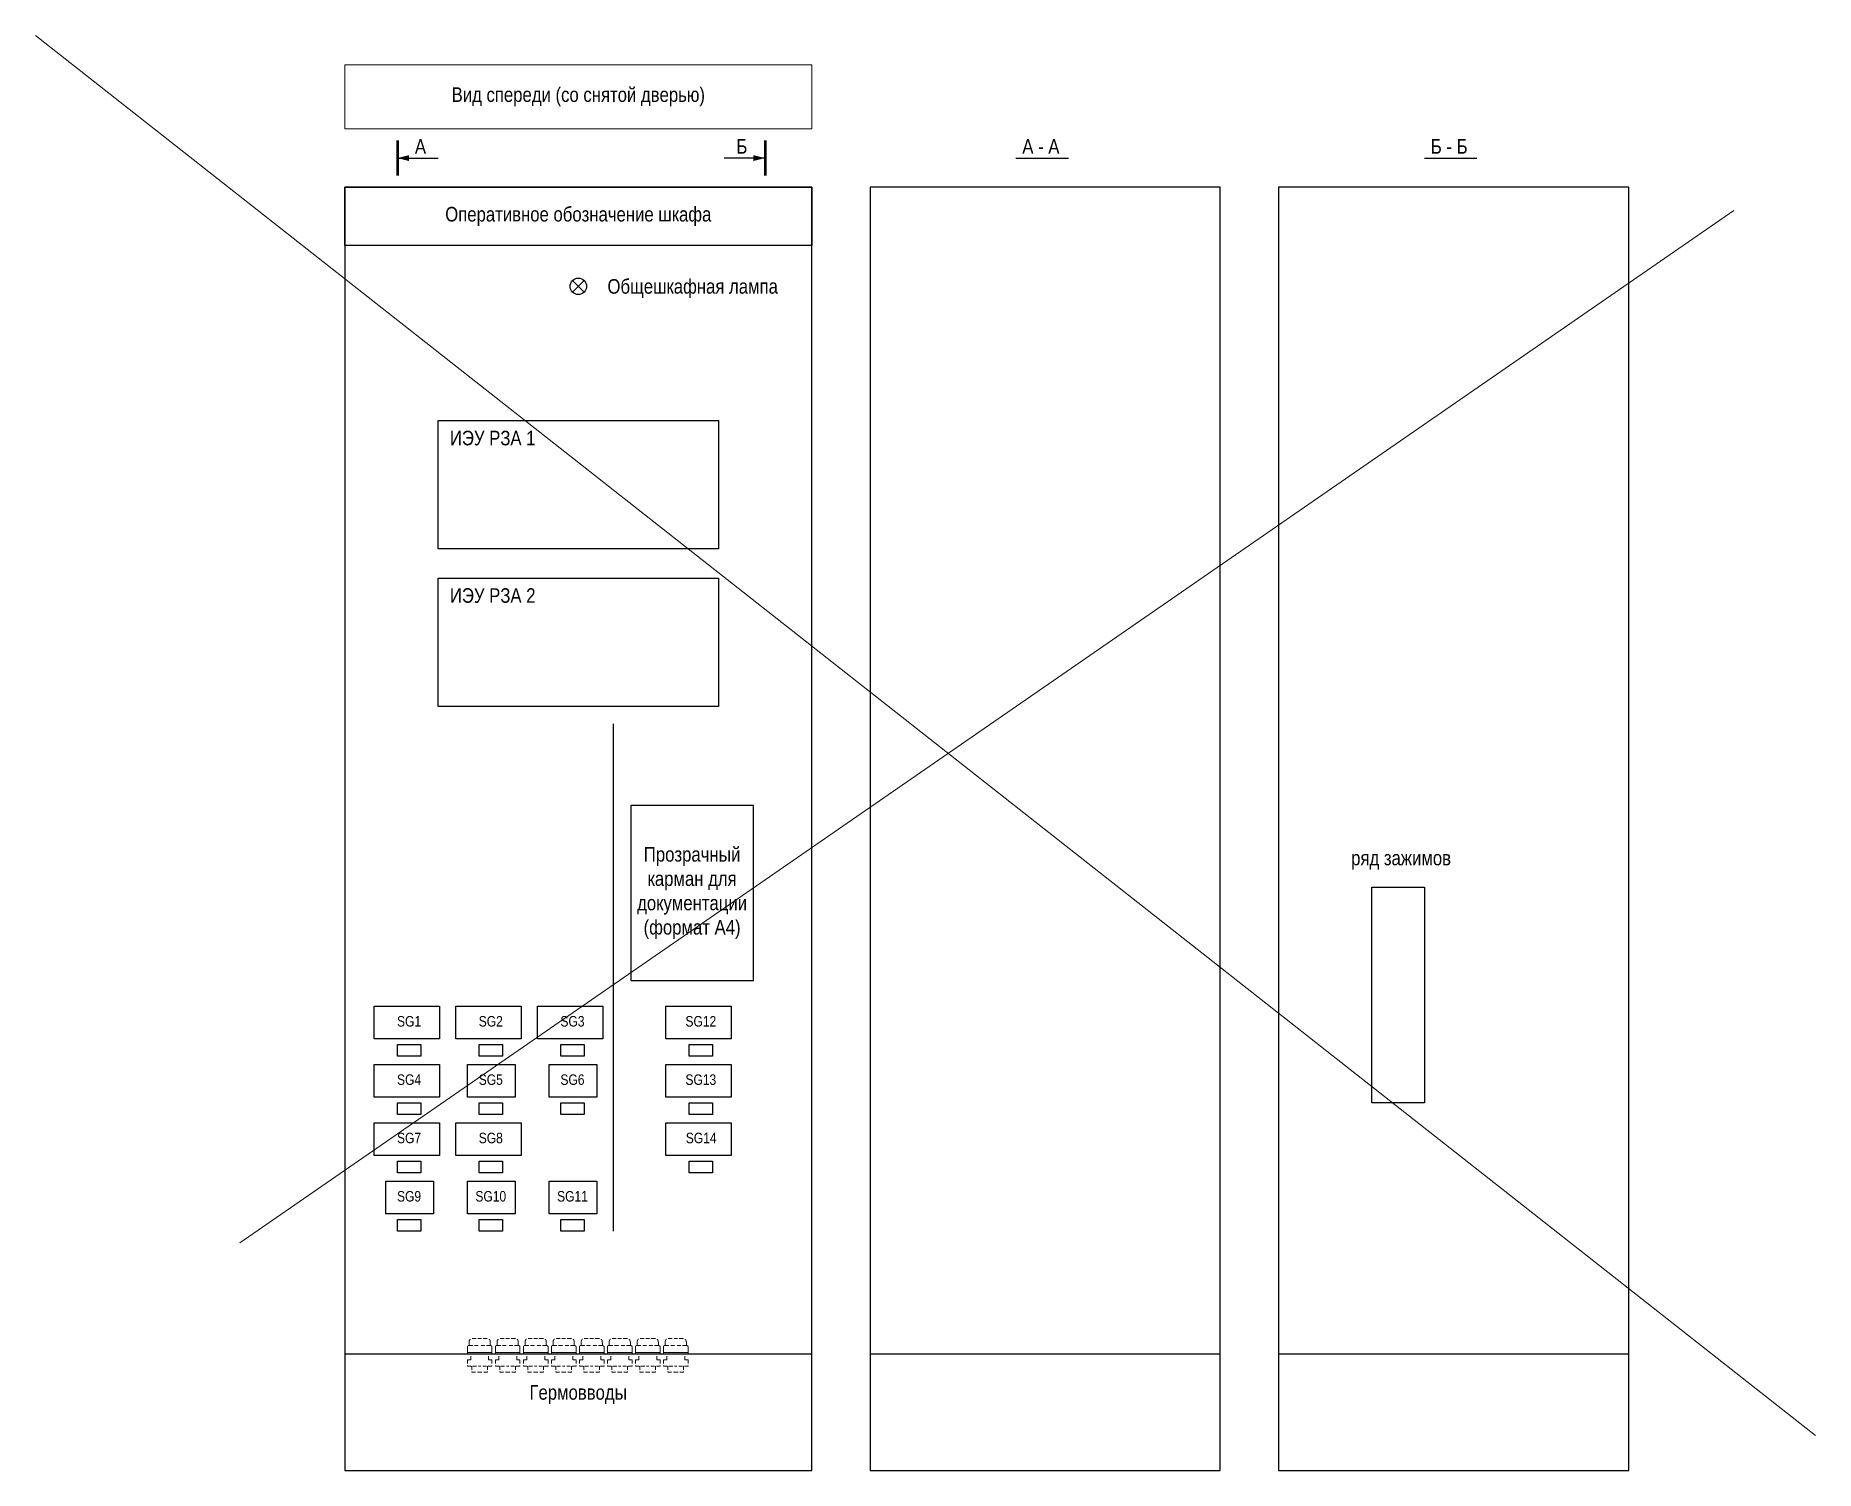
# Model space of a CAD drawing. Header units: millimetres. Extents: x 5769 to 10700, y 4225 to 6895.
# Drawn here: x 6795 to 7100, y 6628 to 6874 of the extents above; entities that cross this region are included whole.
import ezdxf
from ezdxf.enums import TextEntityAlignment as Align

# ---------------------------------------------------------------- set-up
doc = ezdxf.new("R2010")
doc.units = ezdxf.units.MM
doc.linetypes.add('HIDDEN', pattern=[9.525, 6.35, -3.175])
doc.linetypes.add('штриховая2', pattern=[9.525, 6.35, -3.175])
for name, color, linetype, lineweight in [('Основная', 7, 'Continuous', 30), ('Толстая', 7, 'Continuous', 53), ('Тонкая', 7, 'Continuous', 13)]:
    doc.layers.add(name, color=color, linetype=linetype, lineweight=lineweight)
doc.styles.add('Narrow', font='ARIALN.TTF')
doc.styles.get("Standard").update_dxf_attribs({"font": 'ARIALN.TTF'})

msp = doc.modelspace()

# ---------------------------------------------------------------- texts
at = {"layer": 'Основная', "style": 'Narrow'}
for s, p in [('А', (6860, 6855)), ('Б', (6915.09, 6855)), ('А - А', (6964.09, 6855)), ('Б - Б', (7034.09, 6855)), ('Общешкафная лампа', (6893, 6831)), ('ИЭУ РЗА', (6866, 6805)), ('ИЭУ РЗА 1', (6866, 6805)), ('ИЭУ РЗА 2', (6866, 6778))]:
    msp.add_text(s, height=2.5, dxfattribs=at).set_placement(p, align=Align.MIDDLE_LEFT)
for s, height, p in [('ряд зажимов', 2.5, (7029, 6733)), ('SG1', 1.8, (6859, 6705)), ('SG2', 1.8, (6873, 6705)), ('SG3', 1.8, (6887, 6705)), ('SG12', 1.8, (6909, 6705)), ('SG4', 1.8, (6859, 6695)), ('SG5', 1.8, (6873, 6695)), ('SG6', 1.8, (6887, 6695)), ('SG13', 1.8, (6909, 6695)), ('SG7', 1.8, (6859, 6685)), ('SG8', 1.8, (6873, 6685)), ('SG14', 1.8, (6909.06, 6685)), ('SG9', 1.8, (6859, 6675)), ('SG10', 1.8, (6873, 6675)), ('SG11', 1.8, (6887, 6675))]:
    msp.add_text(s, height=height, dxfattribs=at).set_placement(p, align=Align.MIDDLE_CENTER)
at = {"layer": 'Основная', "char_height": 2.5, "attachment_point": 5, "style": 'Narrow'}
for s, insert, width in [('Оперативное обозначение шкафа', (6888, 6843), 80), ('Прозрачный карман для документации (формат А4)', (6907.5, 6727), 21), ('Гермовводы ', (6888, 6641), 58)]:
    msp.add_mtext(s, dxfattribs=dict(at, insert=insert, width=width))

# ---------------------------------------------------------------- blocks, each defined once
blk = doc.blocks.new('*T58')
at = {"layer": 'Defpoints', "color": 8, "linetype": 'ByBlock', "lineweight": 0, "transparency": 16777216}
for p, q in [((0, 0), (80, 0)), ((0, 0), (0, -11)), ((80, 0), (80, -11)), ((0, -11), (80, -11))]:
    blk.add_line(p, q, dxfattribs=at)
at = {"layer": 'Основная', "color": 0, "transparency": 16777216, "insert": (40, -5.5), "char_height": 2.5, "width": 78, "attachment_point": 5}
blk.add_mtext('Вид спереди (со снятой дверью) ', dxfattribs=at)

# ---------------------------------------------------------------- linework, layer by layer
at = {"linetype": 'HIDDEN', "ltscale": 100}
msp.add_line((6894, 6756), (6894, 6669), dxfattribs=at)
at = {"linetype": 'штриховая2', "lineweight": 13, "ltscale": 0.1}
for p, q in [((6868.99, 6649.25), (6868.99, 6648)), ((6868.99, 6648), (6868.99, 6649.25)), ((6869.28, 6649.92), (6869.28, 6649.44)), ((6869.28, 6649.44), (6871.1, 6649.44)), ((6869.85, 6650.59), (6871.1, 6650.59)), ((6872.35, 6650.59), (6871.1, 6650.59)), ((6872.92, 6649.44), (6871.1, 6649.44)), ((6872.92, 6649.92), (6872.92, 6649.44)), ((6873.21, 6649.25), (6873.21, 6648)), ((6873.21, 6648), (6873.21, 6649.25)), ((6874.08, 6649.92), (6874.08, 6649.44)), ((6874.08, 6649.44), (6875.9, 6649.44)), ((6874.65, 6650.59), (6875.9, 6650.59)), ((6877.15, 6650.59), (6875.9, 6650.59)), ((6877.72, 6649.44), (6875.9, 6649.44)), ((6877.72, 6649.92), (6877.72, 6649.44)), ((6878.01, 6649.25), (6878.01, 6648)), ((6878.01, 6648), (6878.01, 6649.25)), ((6878.59, 6649.25), (6878.59, 6648)), ((6878.59, 6648), (6878.59, 6649.25)), ((6878.88, 6649.92), (6878.88, 6649.44)), ((6878.88, 6649.44), (6880.7, 6649.44)), ((6879.45, 6650.59), (6880.7, 6650.59)), ((6881.95, 6650.59), (6880.7, 6650.59)), ((6882.52, 6649.44), (6880.7, 6649.44)), ((6882.52, 6649.92), (6882.52, 6649.44)), ((6882.81, 6649.25), (6882.81, 6648)), ((6882.81, 6648), (6882.81, 6649.25)), ((6883.39, 6649.25), (6883.39, 6648)), ((6883.39, 6648), (6883.39, 6649.25)), ((6883.68, 6649.92), (6883.68, 6649.44)), ((6883.68, 6649.44), (6885.5, 6649.44)), ((6884.25, 6650.59), (6885.5, 6650.59)), ((6886.75, 6650.59), (6885.5, 6650.59)), ((6887.32, 6649.44), (6885.5, 6649.44)), ((6887.32, 6649.92), (6887.32, 6649.44)), ((6887.61, 6649.25), (6887.61, 6648)), ((6887.61, 6648), (6887.61, 6649.25)), ((6888.19, 6649.25), (6888.19, 6648)), ((6888.19, 6648), (6888.19, 6649.25)), ((6888.19, 6649.25), (6888.19, 6648)), ((6888.19, 6648), (6888.19, 6649.25)), ((6888.48, 6649.92), (6888.48, 6649.44)), ((6888.48, 6649.44), (6890.3, 6649.44)), ((6889.05, 6650.59), (6890.3, 6650.59)), ((6891.55, 6650.59), (6890.3, 6650.59)), ((6892.12, 6649.44), (6890.3, 6649.44)), ((6892.12, 6649.92), (6892.12, 6649.44)), ((6892.41, 6649.25), (6892.41, 6648)), ((6892.41, 6648), (6892.41, 6649.25)), ((6892.99, 6649.25), (6892.99, 6648)), ((6892.99, 6648), (6892.99, 6649.25)), ((6893.28, 6649.92), (6893.28, 6649.44)), ((6893.28, 6649.44), (6895.1, 6649.44)), ((6893.85, 6650.59), (6895.1, 6650.59)), ((6896.35, 6650.59), (6895.1, 6650.59)), ((6896.92, 6649.44), (6895.1, 6649.44)), ((6896.92, 6649.92), (6896.92, 6649.44)), ((6897.21, 6649.25), (6897.21, 6648)), ((6897.21, 6648), (6897.21, 6649.25)), ((6897.79, 6649.25), (6897.79, 6648)), ((6897.79, 6648), (6897.79, 6649.25)), ((6898.08, 6649.92), (6898.08, 6649.44)), ((6898.08, 6649.44), (6899.9, 6649.44)), ((6898.65, 6650.59), (6899.9, 6650.59)), ((6901.15, 6650.59), (6899.9, 6650.59)), ((6901.72, 6649.44), (6899.9, 6649.44)), ((6901.72, 6649.92), (6901.72, 6649.44)), ((6902.01, 6649.25), (6902.01, 6648)), ((6902.01, 6648), (6902.01, 6649.25)), ((6902.59, 6649.25), (6902.59, 6648)), ((6902.59, 6648), (6902.59, 6649.25)), ((6902.88, 6649.92), (6902.88, 6649.44)), ((6902.88, 6649.44), (6904.7, 6649.44)), ((6903.45, 6650.59), (6904.7, 6650.59)), ((6905.95, 6650.59), (6904.7, 6650.59)), ((6906.52, 6649.44), (6904.7, 6649.44)), ((6906.52, 6649.92), (6906.52, 6649.44)), ((6906.81, 6649.25), (6906.81, 6648)), ((6906.81, 6648), (6906.81, 6649.25)), ((6868.99, 6646.94), (6868.99, 6645.89)), ((6868.99, 6646.94), (6869.56, 6646.94)), ((6869.56, 6646.94), (6869.56, 6648)), ((6872.64, 6646.94), (6872.64, 6648)), ((6873.21, 6646.94), (6872.64, 6646.94)), ((6873.21, 6646.94), (6873.21, 6645.89)), ((6873.79, 6646.94), (6873.79, 6645.89)), ((6873.79, 6646.94), (6874.36, 6646.94)), ((6874.36, 6646.94), (6874.36, 6648)), ((6877.44, 6646.94), (6877.44, 6648)), ((6878.01, 6646.94), (6877.44, 6646.94)), ((6878.01, 6646.94), (6878.01, 6645.89)), ((6878.59, 6646.94), (6878.59, 6645.89)), ((6878.59, 6646.94), (6879.16, 6646.94)), ((6879.16, 6646.94), (6879.16, 6648)), ((6882.24, 6646.94), (6882.24, 6648)), ((6882.81, 6646.94), (6882.24, 6646.94)), ((6882.81, 6646.94), (6882.81, 6645.89)), ((6883.39, 6646.94), (6883.39, 6645.89)), ((6883.39, 6646.94), (6883.96, 6646.94)), ((6883.96, 6646.94), (6883.96, 6648)), ((6887.04, 6646.94), (6887.04, 6648)), ((6887.61, 6646.94), (6887.04, 6646.94)), ((6887.61, 6646.94), (6887.61, 6645.89)), ((6888.19, 6646.94), (6888.19, 6645.89)), ((6888.19, 6646.94), (6888.76, 6646.94)), ((6888.19, 6646.94), (6888.19, 6645.89)), ((6888.76, 6646.94), (6888.76, 6648)), ((6891.84, 6646.94), (6891.84, 6648)), ((6892.41, 6646.94), (6891.84, 6646.94)), ((6892.41, 6646.94), (6892.41, 6645.89)), ((6892.99, 6646.94), (6892.99, 6645.89)), ((6892.99, 6646.94), (6893.56, 6646.94)), ((6893.56, 6646.94), (6893.56, 6648)), ((6896.64, 6646.94), (6896.64, 6648)), ((6897.21, 6646.94), (6896.64, 6646.94)), ((6897.21, 6646.94), (6897.21, 6645.89)), ((6897.79, 6646.94), (6897.79, 6645.89)), ((6897.79, 6646.94), (6898.36, 6646.94)), ((6898.36, 6646.94), (6898.36, 6648)), ((6901.44, 6646.94), (6901.44, 6648)), ((6902.01, 6646.94), (6901.44, 6646.94)), ((6902.01, 6646.94), (6902.01, 6645.89)), ((6902.59, 6646.94), (6902.59, 6645.89)), ((6902.59, 6646.94), (6903.16, 6646.94)), ((6903.16, 6646.94), (6903.16, 6648)), ((6906.24, 6646.94), (6906.24, 6648)), ((6906.81, 6646.94), (6906.24, 6646.94)), ((6906.81, 6646.94), (6906.81, 6645.89)), ((6868.99, 6645.89), (6871.1, 6645.89)), ((6869.76, 6645.89), (6869.76, 6644.83)), ((6869.76, 6644.83), (6871.1, 6644.83)), ((6873.21, 6645.89), (6871.1, 6645.89)), ((6872.44, 6644.83), (6871.1, 6644.83)), ((6872.44, 6645.89), (6872.44, 6644.83)), ((6873.79, 6645.89), (6875.9, 6645.89)), ((6874.56, 6645.89), (6874.56, 6644.83)), ((6874.56, 6644.83), (6875.9, 6644.83)), ((6878.01, 6645.89), (6875.9, 6645.89)), ((6877.24, 6644.83), (6875.9, 6644.83)), ((6877.24, 6645.89), (6877.24, 6644.83)), ((6878.59, 6645.89), (6880.7, 6645.89)), ((6879.36, 6645.89), (6879.36, 6644.83)), ((6879.36, 6644.83), (6880.7, 6644.83)), ((6882.81, 6645.89), (6880.7, 6645.89)), ((6882.04, 6644.83), (6880.7, 6644.83)), ((6882.04, 6645.89), (6882.04, 6644.83)), ((6883.39, 6645.89), (6885.5, 6645.89)), ((6884.16, 6645.89), (6884.16, 6644.83)), ((6884.16, 6644.83), (6885.5, 6644.83)), ((6887.61, 6645.89), (6885.5, 6645.89)), ((6886.84, 6644.83), (6885.5, 6644.83)), ((6886.84, 6645.89), (6886.84, 6644.83)), ((6888.19, 6645.89), (6890.3, 6645.89)), ((6888.96, 6645.89), (6888.96, 6644.83)), ((6888.96, 6644.83), (6890.3, 6644.83)), ((6892.41, 6645.89), (6890.3, 6645.89)), ((6891.64, 6644.83), (6890.3, 6644.83)), ((6891.64, 6645.89), (6891.64, 6644.83)), ((6892.99, 6645.89), (6895.1, 6645.89)), ((6893.76, 6645.89), (6893.76, 6644.83)), ((6893.76, 6644.83), (6895.1, 6644.83)), ((6897.21, 6645.89), (6895.1, 6645.89)), ((6896.44, 6644.83), (6895.1, 6644.83)), ((6896.44, 6645.89), (6896.44, 6644.83)), ((6897.79, 6645.89), (6899.9, 6645.89)), ((6898.56, 6645.89), (6898.56, 6644.83)), ((6898.56, 6644.83), (6899.9, 6644.83)), ((6902.01, 6645.89), (6899.9, 6645.89)), ((6901.24, 6644.83), (6899.9, 6644.83)), ((6901.24, 6645.89), (6901.24, 6644.83)), ((6902.59, 6645.89), (6904.7, 6645.89)), ((6903.36, 6645.89), (6903.36, 6644.83)), ((6903.36, 6644.83), (6904.7, 6644.83)), ((6906.81, 6645.89), (6904.7, 6645.89)), ((6906.04, 6644.83), (6904.7, 6644.83)), ((6906.04, 6645.89), (6906.04, 6644.83))]:
    msp.add_line(p, q, dxfattribs=at)
for points in [[(6868.99, 6649.25), (6869.02, 6649.3), (6869.09, 6649.36), (6869.14, 6649.4), (6869.19, 6649.42), (6869.25, 6649.43), (6869.28, 6649.44)], [(6869.28, 6649.92), (6869.29, 6650.1), (6869.32, 6650.23), (6869.38, 6650.36), (6869.47, 6650.47), (6869.58, 6650.54), (6869.72, 6650.59), (6869.95, 6650.59)], [(6872.92, 6649.92), (6872.91, 6650.1), (6872.88, 6650.23), (6872.82, 6650.36), (6872.74, 6650.47), (6872.63, 6650.54), (6872.48, 6650.59), (6872.25, 6650.59)], [(6873.21, 6649.25), (6873.18, 6649.3), (6873.11, 6649.36), (6873.06, 6649.4), (6873.01, 6649.42), (6872.95, 6649.43), (6872.92, 6649.44)], [(6873.79, 6649.25), (6873.82, 6649.3), (6873.89, 6649.36), (6873.94, 6649.4), (6873.99, 6649.42), (6874.05, 6649.43), (6874.08, 6649.44)], [(6874.08, 6649.92), (6874.09, 6650.1), (6874.12, 6650.23), (6874.18, 6650.36), (6874.27, 6650.47), (6874.38, 6650.54), (6874.52, 6650.59), (6874.75, 6650.59)], [(6877.72, 6649.92), (6877.71, 6650.1), (6877.68, 6650.23), (6877.62, 6650.36), (6877.54, 6650.47), (6877.43, 6650.54), (6877.28, 6650.59), (6877.05, 6650.59)], [(6878.01, 6649.25), (6877.98, 6649.3), (6877.91, 6649.36), (6877.86, 6649.4), (6877.81, 6649.42), (6877.75, 6649.43), (6877.72, 6649.44)], [(6878.59, 6649.25), (6878.62, 6649.3), (6878.69, 6649.36), (6878.74, 6649.4), (6878.79, 6649.42), (6878.85, 6649.43), (6878.88, 6649.44)], [(6878.88, 6649.92), (6878.89, 6650.1), (6878.92, 6650.23), (6878.98, 6650.36), (6879.07, 6650.47), (6879.18, 6650.54), (6879.32, 6650.59), (6879.55, 6650.59)], [(6882.52, 6649.92), (6882.51, 6650.1), (6882.48, 6650.23), (6882.42, 6650.36), (6882.34, 6650.47), (6882.23, 6650.54), (6882.08, 6650.59), (6881.85, 6650.59)], [(6882.81, 6649.25), (6882.78, 6649.3), (6882.71, 6649.36), (6882.66, 6649.4), (6882.61, 6649.42), (6882.55, 6649.43), (6882.52, 6649.44)], [(6883.39, 6649.25), (6883.42, 6649.3), (6883.49, 6649.36), (6883.54, 6649.4), (6883.59, 6649.42), (6883.65, 6649.43), (6883.68, 6649.44)], [(6883.68, 6649.92), (6883.69, 6650.1), (6883.72, 6650.23), (6883.78, 6650.36), (6883.87, 6650.47), (6883.98, 6650.54), (6884.12, 6650.59), (6884.35, 6650.59)], [(6887.32, 6649.92), (6887.31, 6650.1), (6887.28, 6650.23), (6887.22, 6650.36), (6887.14, 6650.47), (6887.03, 6650.54), (6886.88, 6650.59), (6886.65, 6650.59)], [(6887.61, 6649.25), (6887.58, 6649.3), (6887.51, 6649.36), (6887.46, 6649.4), (6887.41, 6649.42), (6887.35, 6649.43), (6887.32, 6649.44)], [(6888.19, 6649.25), (6888.22, 6649.3), (6888.29, 6649.36), (6888.34, 6649.4), (6888.39, 6649.42), (6888.45, 6649.43), (6888.48, 6649.44)], [(6888.48, 6649.92), (6888.49, 6650.1), (6888.52, 6650.23), (6888.58, 6650.36), (6888.67, 6650.47), (6888.78, 6650.54), (6888.92, 6650.59), (6889.15, 6650.59)], [(6892.12, 6649.92), (6892.11, 6650.1), (6892.08, 6650.23), (6892.02, 6650.36), (6891.94, 6650.47), (6891.83, 6650.54), (6891.68, 6650.59), (6891.45, 6650.59)], [(6892.41, 6649.25), (6892.38, 6649.3), (6892.31, 6649.36), (6892.26, 6649.4), (6892.21, 6649.42), (6892.15, 6649.43), (6892.12, 6649.44)], [(6892.99, 6649.25), (6893.02, 6649.3), (6893.09, 6649.36), (6893.14, 6649.4), (6893.19, 6649.42), (6893.25, 6649.43), (6893.28, 6649.44)], [(6893.28, 6649.92), (6893.29, 6650.1), (6893.32, 6650.23), (6893.38, 6650.36), (6893.47, 6650.47), (6893.58, 6650.54), (6893.72, 6650.59), (6893.95, 6650.59)], [(6896.92, 6649.92), (6896.91, 6650.1), (6896.88, 6650.23), (6896.82, 6650.36), (6896.74, 6650.47), (6896.63, 6650.54), (6896.48, 6650.59), (6896.25, 6650.59)], [(6897.21, 6649.25), (6897.18, 6649.3), (6897.11, 6649.36), (6897.06, 6649.4), (6897.01, 6649.42), (6896.95, 6649.43), (6896.92, 6649.44)], [(6897.79, 6649.25), (6897.82, 6649.3), (6897.89, 6649.36), (6897.94, 6649.4), (6897.99, 6649.42), (6898.05, 6649.43), (6898.08, 6649.44)], [(6898.08, 6649.92), (6898.09, 6650.1), (6898.12, 6650.23), (6898.18, 6650.36), (6898.27, 6650.47), (6898.38, 6650.54), (6898.52, 6650.59), (6898.75, 6650.59)], [(6901.72, 6649.92), (6901.71, 6650.1), (6901.68, 6650.23), (6901.62, 6650.36), (6901.54, 6650.47), (6901.43, 6650.54), (6901.28, 6650.59), (6901.05, 6650.59)], [(6902.01, 6649.25), (6901.98, 6649.3), (6901.91, 6649.36), (6901.86, 6649.4), (6901.81, 6649.42), (6901.75, 6649.43), (6901.72, 6649.44)], [(6902.59, 6649.25), (6902.62, 6649.3), (6902.69, 6649.36), (6902.74, 6649.4), (6902.79, 6649.42), (6902.85, 6649.43), (6902.88, 6649.44)], [(6902.88, 6649.92), (6902.89, 6650.1), (6902.92, 6650.23), (6902.98, 6650.36), (6903.07, 6650.47), (6903.18, 6650.54), (6903.32, 6650.59), (6903.55, 6650.59)], [(6906.52, 6649.92), (6906.51, 6650.1), (6906.48, 6650.23), (6906.42, 6650.36), (6906.34, 6650.47), (6906.23, 6650.54), (6906.08, 6650.59), (6905.85, 6650.59)], [(6906.81, 6649.25), (6906.78, 6649.3), (6906.71, 6649.36), (6906.66, 6649.4), (6906.61, 6649.42), (6906.55, 6649.43), (6906.52, 6649.44)]]:
    msp.add_spline(points, degree=3, dxfattribs=at)
at = {"layer": 'Основная', "linetype": 'штриховая2', "lineweight": 13, "ltscale": 1000}
for p, q in [((6873.79, 6649.25), (6873.79, 6648)), ((6873.79, 6648), (6873.79, 6649.25)), ((6868.99, 6648.19), (6871.1, 6648.19)), ((6868.99, 6648), (6871.1, 6648)), ((6869.56, 6648), (6868.99, 6648)), ((6873.21, 6648.19), (6871.1, 6648.19)), ((6873.21, 6648), (6871.1, 6648)), ((6872.64, 6648), (6873.21, 6648)), ((6873.79, 6648.19), (6875.9, 6648.19)), ((6873.79, 6648), (6875.9, 6648)), ((6874.36, 6648), (6873.79, 6648)), ((6878.01, 6648.19), (6875.9, 6648.19)), ((6878.01, 6648), (6875.9, 6648)), ((6877.44, 6648), (6878.01, 6648)), ((6878.59, 6648.19), (6880.7, 6648.19)), ((6878.59, 6648), (6880.7, 6648)), ((6879.16, 6648), (6878.59, 6648)), ((6882.81, 6648.19), (6880.7, 6648.19)), ((6882.81, 6648), (6880.7, 6648)), ((6882.24, 6648), (6882.81, 6648)), ((6883.39, 6648.19), (6885.5, 6648.19)), ((6883.39, 6648), (6885.5, 6648)), ((6883.96, 6648), (6883.39, 6648)), ((6887.61, 6648.19), (6885.5, 6648.19)), ((6887.61, 6648), (6885.5, 6648)), ((6887.04, 6648), (6887.61, 6648)), ((6888.19, 6648.19), (6890.3, 6648.19)), ((6888.19, 6648), (6890.3, 6648)), ((6888.76, 6648), (6888.19, 6648)), ((6892.41, 6648.19), (6890.3, 6648.19)), ((6892.41, 6648), (6890.3, 6648)), ((6891.84, 6648), (6892.41, 6648)), ((6892.99, 6648.19), (6895.1, 6648.19)), ((6892.99, 6648), (6895.1, 6648)), ((6893.56, 6648), (6892.99, 6648)), ((6897.21, 6648.19), (6895.1, 6648.19)), ((6897.21, 6648), (6895.1, 6648)), ((6896.64, 6648), (6897.21, 6648)), ((6897.79, 6648.19), (6899.9, 6648.19)), ((6897.79, 6648), (6899.9, 6648)), ((6898.36, 6648), (6897.79, 6648)), ((6902.01, 6648.19), (6899.9, 6648.19)), ((6902.01, 6648), (6899.9, 6648)), ((6901.44, 6648), (6902.01, 6648)), ((6902.59, 6648.19), (6904.7, 6648.19)), ((6902.59, 6648), (6904.7, 6648)), ((6903.16, 6648), (6902.59, 6648)), ((6906.81, 6648.19), (6904.7, 6648.19)), ((6906.81, 6648), (6904.7, 6648)), ((6906.24, 6648), (6906.81, 6648))]:
    msp.add_line(p, q, dxfattribs=at)
at = {"layer": 'Основная', "ltscale": 100}
msp.add_line((6848, 6648), (6928, 6648), dxfattribs=at)
for points in [[(6857, 6853, 0, 1, 0), (6859, 6853, 0, 0, 0)], [(6920, 6853, 0, 1, 0), (6918, 6853, 0, 0, 0)]]:
    msp.add_lwpolyline(points, format="xyseb", dxfattribs=at)
for points in [[(6857, 6853), (6864, 6853)], [(6920, 6853), (6913, 6853)], [(6963, 6853), (6972, 6853)], [(7033, 6853), (7042, 6853)], [(6887, 6832), (6889, 6830)], [(6887, 6830), (6889, 6832)], [(6938, 6648), (6998, 6648)], [(7008, 6648), (7068, 6648)]]:
    msp.add_lwpolyline(points, dxfattribs=at)
at = {"layer": 'Основная'}
for points in [[(6848, 6628), (6928, 6628), (6928, 6848), (6848, 6848)], [(6998, 6848), (6938, 6848), (6938, 6628), (6998, 6628)], [(7068, 6848), (7008, 6848), (7008, 6628), (7068, 6628)], [(6864, 6808), (6912, 6808), (6912, 6786), (6864, 6786)], [(6864, 6781), (6912, 6781), (6912, 6759), (6864, 6759)], [(6897, 6712), (6918, 6712), (6918, 6742), (6897, 6742)], [(7024, 6728), (7033, 6728), (7033, 6691), (7024, 6691)], [(6857, 6701), (6861, 6701), (6861, 6699), (6857, 6699)], [(6871, 6701), (6875, 6701), (6875, 6699), (6871, 6699)], [(6885, 6701), (6889, 6701), (6889, 6699), (6885, 6699)], [(6907, 6701), (6911, 6701), (6911, 6699), (6907, 6699)], [(6857, 6691), (6861, 6691), (6861, 6689), (6857, 6689)], [(6871, 6691), (6875, 6691), (6875, 6689), (6871, 6689)], [(6885, 6691), (6889, 6691), (6889, 6689), (6885, 6689)], [(6907, 6691), (6911, 6691), (6911, 6689), (6907, 6689)], [(6857, 6681), (6861, 6681), (6861, 6679), (6857, 6679)], [(6871, 6681), (6875, 6681), (6875, 6679), (6871, 6679)], [(6907, 6681), (6911, 6681), (6911, 6679), (6907, 6679)], [(6857, 6671), (6861, 6671), (6861, 6669), (6857, 6669)], [(6871, 6671), (6875, 6671), (6875, 6669), (6871, 6669)], [(6885, 6671), (6889, 6671), (6889, 6669), (6885, 6669)]]:
    msp.add_lwpolyline(points, close=True, dxfattribs=at)
at = {"layer": 'Основная', "ltscale": 100}
msp.add_lwpolyline([(6848, 6848), (6928, 6848), (6928, 6838), (6848, 6838)], close=True, dxfattribs=at)
at = {"layer": 'Основная', "ltscale": 0.35}
for points in [[(6853, 6707.6), (6864.2, 6707.6), (6864.2, 6702), (6853, 6702)], [(6867, 6707.6), (6878.2, 6707.6), (6878.2, 6702), (6867, 6702)], [(6881, 6707.6), (6892.2, 6707.6), (6892.2, 6702), (6881, 6702)], [(6903, 6707.6), (6914.2, 6707.6), (6914.2, 6702), (6903, 6702)], [(6853, 6697.6), (6864.2, 6697.6), (6864.2, 6692), (6853, 6692)], [(6869, 6697.6), (6877.2, 6697.6), (6877.2, 6692), (6869, 6692)], [(6883, 6697.6), (6891.2, 6697.6), (6891.2, 6692), (6883, 6692)], [(6903, 6697.6), (6914.2, 6697.6), (6914.2, 6692), (6903, 6692)], [(6853, 6687.6), (6864.2, 6687.6), (6864.2, 6682), (6853, 6682)], [(6867, 6687.6), (6878.2, 6687.6), (6878.2, 6682), (6867, 6682)], [(6903, 6687.6), (6914.2, 6687.6), (6914.2, 6682), (6903, 6682)], [(6855, 6677.6), (6863.2, 6677.6), (6863.2, 6672), (6855, 6672)], [(6869, 6677.6), (6877.2, 6677.6), (6877.2, 6672), (6869, 6672)], [(6883, 6677.6), (6891.2, 6677.6), (6891.2, 6672), (6883, 6672)]]:
    msp.add_lwpolyline(points, close=True, dxfattribs=at)
msp.add_circle((6888, 6831), 1.41, dxfattribs=at)
at = {"layer": 'Толстая', "ltscale": 100}
for points in [[(6857, 6856), (6857, 6850)], [(6920, 6856), (6920, 6850)]]:
    msp.add_lwpolyline(points, dxfattribs=at)
at = {"layer": 'Тонкая'}
for p, q in [((6795, 6874), (7100, 6634)), ((7086, 6844), (6830, 6667))]:
    msp.add_line(p, q, dxfattribs=at)

# ---------------------------------------------------------------- block references
msp.add_blockref('*T58', (6848, 6869))

msp.set_redraw_order([(e.dxf.handle, doc.entitydb.next_handle()) for e in msp.query("TEXT MTEXT ATTDEF DIMENSION ARC_DIMENSION")])  # texts and dimensions are drawn at this point

doc.saveas('drawing.dxf')
